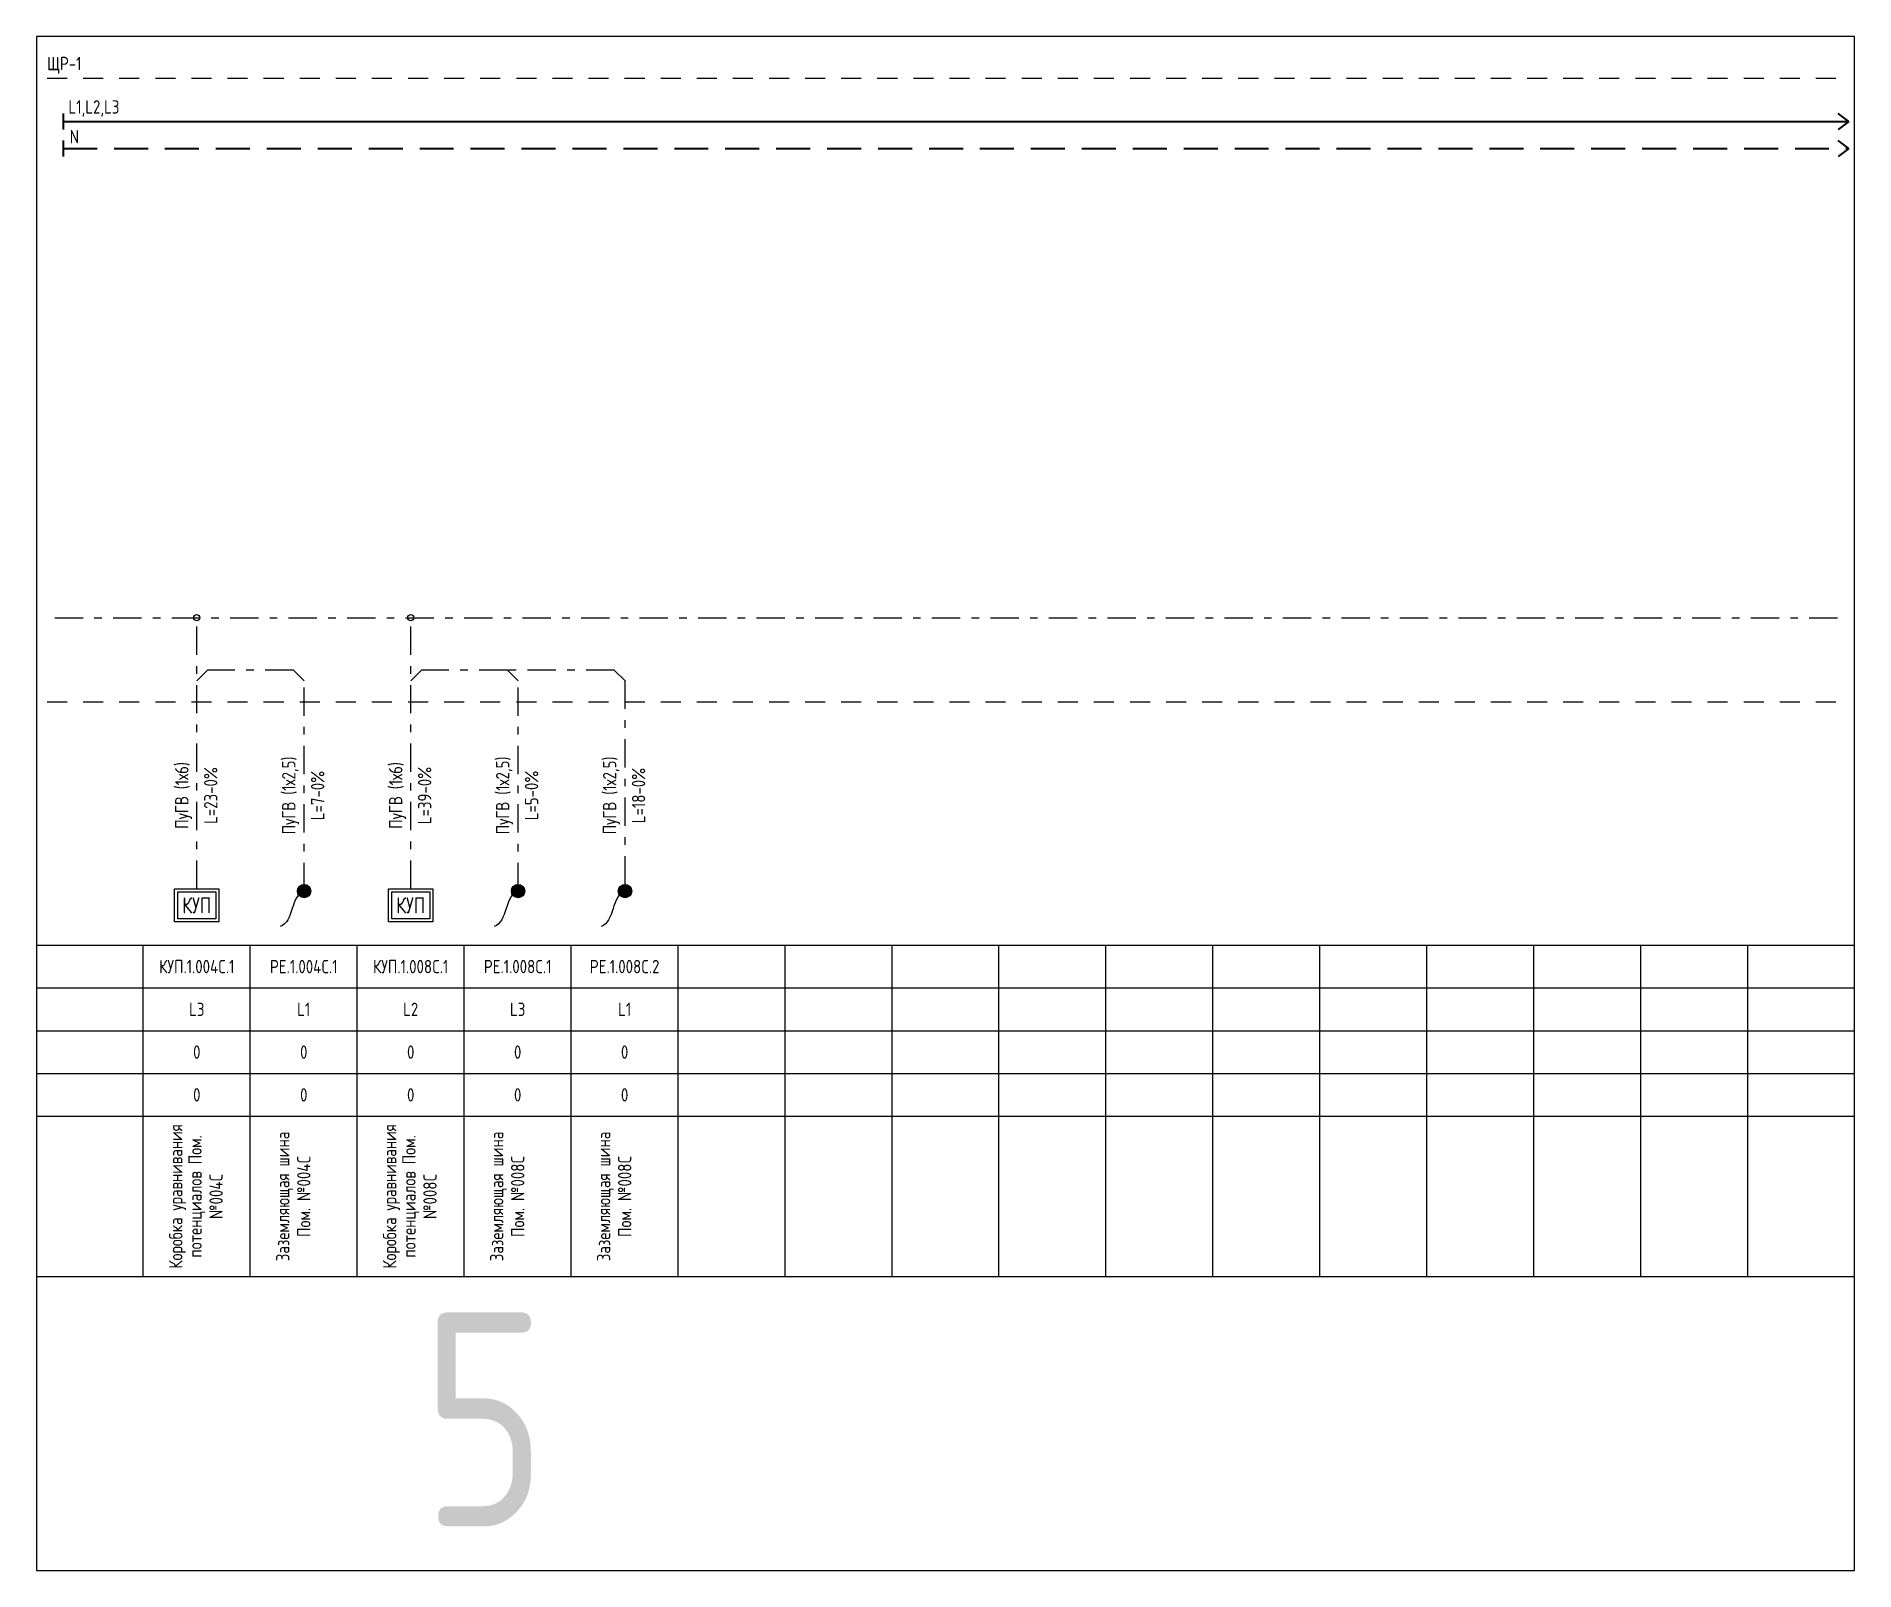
# Model space of a CAD drawing. Header units: millimetres. Extents: x -559267 to 5835, y 0 to 209897.
# Drawn here: x 1415 to 1755, y 1291 to 1578 of the extents above; entities that cross this region are included whole.
import ezdxf
from ezdxf.enums import TextEntityAlignment as Align

# ---------------------------------------------------------------- set-up
doc = ezdxf.new("R2010")
doc.units = ezdxf.units.MM
doc.set_wipeout_variables(frame=1)
for name, pattern in [('HIDDEN2', [4.7625, 3.175, -1.5875]), ('JIS_02_0.7', [1.35, 0.75, -0.6]), ('Штрихштриховая', [10.936111, 5.291667, -2.116667, 1.411111, -2.116667])]:
    doc.linetypes.add(name, pattern=pattern)
for name, color, linetype in [('0_UNC_12 ДСУП. Оборудование', 104, 'Continuous'), ('SX_BOUND', 7, 'JIS_02_0.7'), ('SX_LINES', 7, 'Continuous'), ('SX_TABLE', 7, 'Continuous'), ('SX_TEXT', 7, 'Continuous')]:
    doc.layers.add(name, color=color, linetype=linetype)
doc.styles.add('SX_GOST', font='GOST2304A_0.ttf')
doc.styles.add('UNC_A', font='GOST2304A_0.ttf')
doc.styles.add('Unecom', font='GOST2304A_0.ttf', dxfattribs={"height": 2.5})
doc.styles.add('СПДС1.8', font='isocpeur.ttf', dxfattribs={"width": 0.8, "height": 1.8})

msp = doc.modelspace()

# ---------------------------------------------------------------- texts
at = {"layer": 'Defpoints', "color": 6, "insert": (1487.02, 1339.31), "char_height": 40, "attachment_point": 1, "style": 'Unecom'}
msp.add_mtext_dynamic_manual_height_columns('5', width=99.9205, gutter_width=12.5, heights=[0], dxfattribs=at)
at = {"layer": 'SX_TEXT', "style": 'SX_GOST'}
msp.add_text('ЩР-1', height=2.5, dxfattribs=at).set_placement((1417, 1571.66))

# ---------------------------------------------------------------- blocks, each defined once
blk = doc.blocks.new('SX_TCOL')
for p, q in [((-10, 62), (10, 62)), ((10, 0), (10, 62)), ((-10, 54), (10, 54)), ((-10, 46), (10, 46)), ((-10, 38), (10, 38)), ((-10, 30), (10, 30)), ((-10, 0), (10, 0))]:
    blk.add_line(p, q)
at = {"style": 'SX_GOST'}
for tag, p in [('CAB1', (-2.6, 90)), ('CAB2', (2.6, 90)), ('NAME1', (-3.6, 15)), ('NAME2', (0, 15)), ('NAME3', (3.6, 15))]:
    blk.add_attdef(tag, text='', height=2.5, rotation=90, dxfattribs=at).set_placement(p, align=Align.MIDDLE)
for tag, p in [('LINE', (0, 58)), ('PH', (0, 50)), ('POW', (0, 42)), ('CUR', (0, 34))]:
    blk.add_attdef(tag, text='', height=2.5, dxfattribs=at).set_placement(p, align=Align.MIDDLE)
blk = doc.blocks.new('*U418')
at = {"lineweight": 40}
for p, q in [((333.89, 0), (331.89, 1.5)), ((333.89, 0), (331.89, -1.5)), ((333.89, -5), (331.89, -3.5)), ((333.89, -5), (331.89, -6.5))]:
    blk.add_line(p, q, dxfattribs=at)
at = {"linetype": 'ByBlock', "lineweight": 40}
for points in [[(0, 1.5), (0, -1.5)], [(0, 0), (333.89, 0)], [(0, -3.5), (0, -6.5)]]:
    blk.add_lwpolyline(points, dxfattribs=at)
at = {"color": 4, "linetype": 'HIDDEN2', "lineweight": 40, "ltscale": 2}
blk.add_lwpolyline([(0, -5), (333.89, -5)], dxfattribs=at)
at = {"insert": (1.24, -1.57), "char_height": 2.5, "attachment_point": 1, "style": 'UNC_A'}
blk.add_mtext_dynamic_manual_height_columns('N', width=3.8436, gutter_width=12.5, heights=[0], dxfattribs=at)
at = {"style": 'UNC_A'}
blk.add_attdef('ЛИНИЯ', (1, 1.5), '', height=2.5, dxfattribs=at)
blk = doc.blocks.new('*U220')
h = blk.add_hatch()
h.set_pattern_fill('ANGLE', color=0)
h.set_pattern_definition([(0, (-2.5674, 3.856), (0, 6.985), [5.08, -1.905]), (90, (-2.5674, 3.856), (-6.985, 4e-16), [5.08, -1.905])])
h.paths.add_polyline_path([(1.25, -1.25, 1), (-1.25, -1.25, 1)])
at = {"linetype": 'ByBlock'}
h = blk.add_hatch(color=0, dxfattribs=at)
h.dxf.hatch_style = 1
h.paths.add_polyline_path([(1.25, -1.25, 1), (-1.25, -1.25, 1)])
at = {"color": 0, "linetype": 'ByBlock'}
blk.add_circle((0, -1.25), 1.25, dxfattribs=at)
at = {"color": 0, "linetype": 'ByBlock', "start_tangent": (-9.510702, -2.8276), "end_tangent": (-11.984182, -3.983771)}
blk.add_spline([(0, -1.25), (-4.46, -7.89)], degree=3, dxfattribs=at)
blk = doc.blocks.new('*U221')
at = {"color": 0, "linetype": 'ByBlock'}
blk.add_wipeout([(1.88, 2.52), (1.88, -2.48), (-1.87, -2.48), (-1.87, 2.52)], dxfattribs=at)
at = {"color": 0, "linetype": 'ByBlock', "lineweight": -2}
for points in [[(1.88, 2.52), (1.88, -2.48), (-1.87, -2.48), (-1.87, 2.52)], [(1.52, 2.16), (1.52, -2.13), (-1.51, -2.13), (-1.51, 2.16)]]:
    blk.add_lwpolyline(points, close=True, dxfattribs=at)
at = {"color": 0, "linetype": 'ByBlock', "lineweight": -2, "style": 'СПДС1.8', "width": 0.8}
blk.add_text('КУП', height=1.8, rotation=270, dxfattribs=at).set_placement((0.01, 0.02), align=Align.MIDDLE_CENTER)

# ---------------------------------------------------------------- linework, layer by layer
at = {"color": 6}
msp.add_lwpolyline([(1755, 1577.99), (1415, 1577.99), (1415, 1290.99), (1755, 1290.99), (1755, 1577.99)], dxfattribs=at)
at = {"color": 3, "linetype": 'Штрихштриховая'}
for points in [[(1418.43, 1469.24), (1752.89, 1469.24)], [(1525.07, 1419.36), (1525.07, 1457.43), (1523.07, 1459.43), (1503.07, 1459.43)]]:
    msp.add_lwpolyline(points, dxfattribs=at)
at = {"color": 0, "linetype": 'ByBlock', "lineweight": -3}
for centre in [(1445, 1469.24), (1485, 1469.24)]:
    msp.add_circle(centre, 0.575, dxfattribs=at)
at = {"layer": 'SX_BOUND', "ltscale": 5}
for p, q in [((1417, 1570.16), (1753, 1570.16)), ((1417, 1453.49), (1753, 1453.49))]:
    msp.add_line(p, q, dxfattribs=at)

# ---------------------------------------------------------------- block references
at = {"color": 3, "linetype": 'ByBlock'}
for p in [(1465.07, 1419.36), (1505.07, 1419.36), (1525.07, 1419.36)]:
    msp.add_blockref('*U220', p, dxfattribs=at)
at = {"layer": 'SX_LINES'}
msp.add_blockref('*U418', (1420, 1562.04), dxfattribs=at).add_auto_attribs({'ЛИНИЯ': 'L1,L2,L3'})
at = {"layer": 'SX_TABLE'}
ref = msp.add_blockref('SX_TCOL', (1445, 1345.99), dxfattribs=at)
ref.add_attrib('NAME1', 'Коробка уравнивания', dxfattribs={"layer": '0', "height": 2.5, "rotation": 90, "style": 'SX_GOST', "width": 0.992394}).set_placement((1441.4, 1360.99), align=Align.MIDDLE)
ref.add_attrib('NAME2', 'потенциалов Пом.', dxfattribs={"layer": '0', "height": 2.5, "rotation": 90, "style": 'SX_GOST'}).set_placement((1445, 1360.99), align=Align.MIDDLE)
ref.add_attrib('NAME3', '№004C', dxfattribs={"layer": '0', "height": 2.5, "rotation": 90, "style": 'SX_GOST'}).set_placement((1448.6, 1360.99), align=Align.MIDDLE)
ref.add_attrib('CUR', '0', dxfattribs={"layer": '0', "height": 2.5, "style": 'SX_GOST'}).set_placement((1445, 1379.99), align=Align.MIDDLE)
ref.add_attrib('POW', '0', dxfattribs={"layer": '0', "height": 2.5, "style": 'SX_GOST'}).set_placement((1445, 1387.99), align=Align.MIDDLE)
ref.add_attrib('PH', 'L3', dxfattribs={"layer": '0', "height": 2.5, "style": 'SX_GOST'}).set_placement((1445, 1395.99), align=Align.MIDDLE)
ref.add_attrib('LINE', 'КУП.1.004C.1', dxfattribs={"layer": '0', "height": 2.5, "style": 'SX_GOST'}).set_placement((1445, 1403.99), align=Align.MIDDLE)
ref.add_attrib('CAB1', 'ПуГВ (1х6)', dxfattribs={"layer": '0', "height": 2.5, "rotation": 90, "style": 'SX_GOST'}).set_placement((1442.4, 1435.99), align=Align.MIDDLE)
ref.add_attrib('CAB2', 'L=23-0%', dxfattribs={"layer": '0', "height": 2.5, "rotation": 90, "style": 'SX_GOST'}).set_placement((1447.6, 1435.99), align=Align.MIDDLE)
for p, values in [((1465, 1345.99), {'NAME1': 'Заземляющая шина', 'NAME2': 'Пом. №004C', 'CUR': '0', 'POW': '0', 'PH': 'L1', 'LINE': 'РЕ.1.004C.1', 'CAB1': 'ПуГВ (1х2,5)', 'CAB2': 'L=7-0%'}), ((1505, 1345.99), {'NAME1': 'Заземляющая шина', 'NAME2': 'Пом. №008C', 'CUR': '0', 'POW': '0', 'PH': 'L3', 'LINE': 'РЕ.1.008C.1', 'CAB1': 'ПуГВ (1х2,5)', 'CAB2': 'L=5-0%'}), ((1525, 1345.99), {'NAME1': 'Заземляющая шина', 'NAME2': 'Пом. №008C', 'CUR': '0', 'POW': '0', 'PH': 'L1', 'LINE': 'РЕ.1.008C.2', 'CAB1': 'ПуГВ (1х2,5)', 'CAB2': 'L=18-0%'})]:
    msp.add_blockref('SX_TCOL', p, dxfattribs=at).add_auto_attribs(values)
ref = msp.add_blockref('SX_TCOL', (1485, 1345.99), dxfattribs=at)
ref.add_attrib('NAME1', 'Коробка уравнивания', dxfattribs={"layer": '0', "height": 2.5, "rotation": 90, "style": 'SX_GOST', "width": 0.992394}).set_placement((1481.4, 1360.99), align=Align.MIDDLE)
ref.add_attrib('NAME2', 'потенциалов Пом.', dxfattribs={"layer": '0', "height": 2.5, "rotation": 90, "style": 'SX_GOST'}).set_placement((1485, 1360.99), align=Align.MIDDLE)
ref.add_attrib('NAME3', '№008C', dxfattribs={"layer": '0', "height": 2.5, "rotation": 90, "style": 'SX_GOST'}).set_placement((1488.6, 1360.99), align=Align.MIDDLE)
ref.add_attrib('CUR', '0', dxfattribs={"layer": '0', "height": 2.5, "style": 'SX_GOST'}).set_placement((1485, 1379.99), align=Align.MIDDLE)
ref.add_attrib('POW', '0', dxfattribs={"layer": '0', "height": 2.5, "style": 'SX_GOST'}).set_placement((1485, 1387.99), align=Align.MIDDLE)
ref.add_attrib('PH', 'L2', dxfattribs={"layer": '0', "height": 2.5, "style": 'SX_GOST'}).set_placement((1485, 1395.99), align=Align.MIDDLE)
ref.add_attrib('LINE', 'КУП.1.008C.1', dxfattribs={"layer": '0', "height": 2.5, "style": 'SX_GOST'}).set_placement((1485, 1403.99), align=Align.MIDDLE)
ref.add_attrib('CAB1', 'ПуГВ (1х6)', dxfattribs={"layer": '0', "height": 2.5, "rotation": 90, "style": 'SX_GOST'}).set_placement((1482.4, 1435.99), align=Align.MIDDLE)
ref.add_attrib('CAB2', 'L=39-0%', dxfattribs={"layer": '0', "height": 2.5, "rotation": 90, "style": 'SX_GOST'}).set_placement((1487.6, 1435.99), align=Align.MIDDLE)
for p in [(1425, 1345.99), (1545, 1345.99), (1565, 1345.99), (1585, 1345.99), (1605, 1345.99), (1625, 1345.99), (1645, 1345.99), (1665, 1345.99), (1685, 1345.99), (1705, 1345.99), (1725, 1345.99), (1745, 1345.99)]:
    msp.add_blockref('SX_TCOL', p, dxfattribs=at)

msp.set_redraw_order([(e.dxf.handle, doc.entitydb.next_handle()) for e in msp.query("TEXT MTEXT ATTDEF DIMENSION ARC_DIMENSION")])  # texts and dimensions are drawn at this point

# ---------------------------------------------------------------- next in the draw order: block references
at = {"layer": '0_UNC_12 ДСУП. Оборудование', "color": 3, "lineweight": -3, "xscale": 1.659939670992137, "yscale": 1.659939670992137, "zscale": 1.659939670992137, "rotation": 90}
for p in [(1445.03, 1415.43), (1485.03, 1415.43)]:
    msp.add_blockref('*U221', p, dxfattribs=at)

# ---------------------------------------------------------------- next in the draw order: linework, layer by layer
at = {"color": 3, "linetype": 'Штрихштриховая'}
for points in [[(1445, 1418.55), (1445, 1469.24)], [(1485, 1418.55), (1485, 1469.24)], [(1465.07, 1418.11), (1465.07, 1457.43), (1463.07, 1459.43), (1447, 1459.43), (1445, 1457.43), (1445, 1457.43)], [(1505.07, 1418.11), (1505.07, 1457.43), (1503.07, 1459.43), (1487, 1459.43), (1485, 1457.43), (1485, 1457.43)]]:
    msp.add_lwpolyline(points, dxfattribs=at)

doc.saveas('drawing.dxf')
